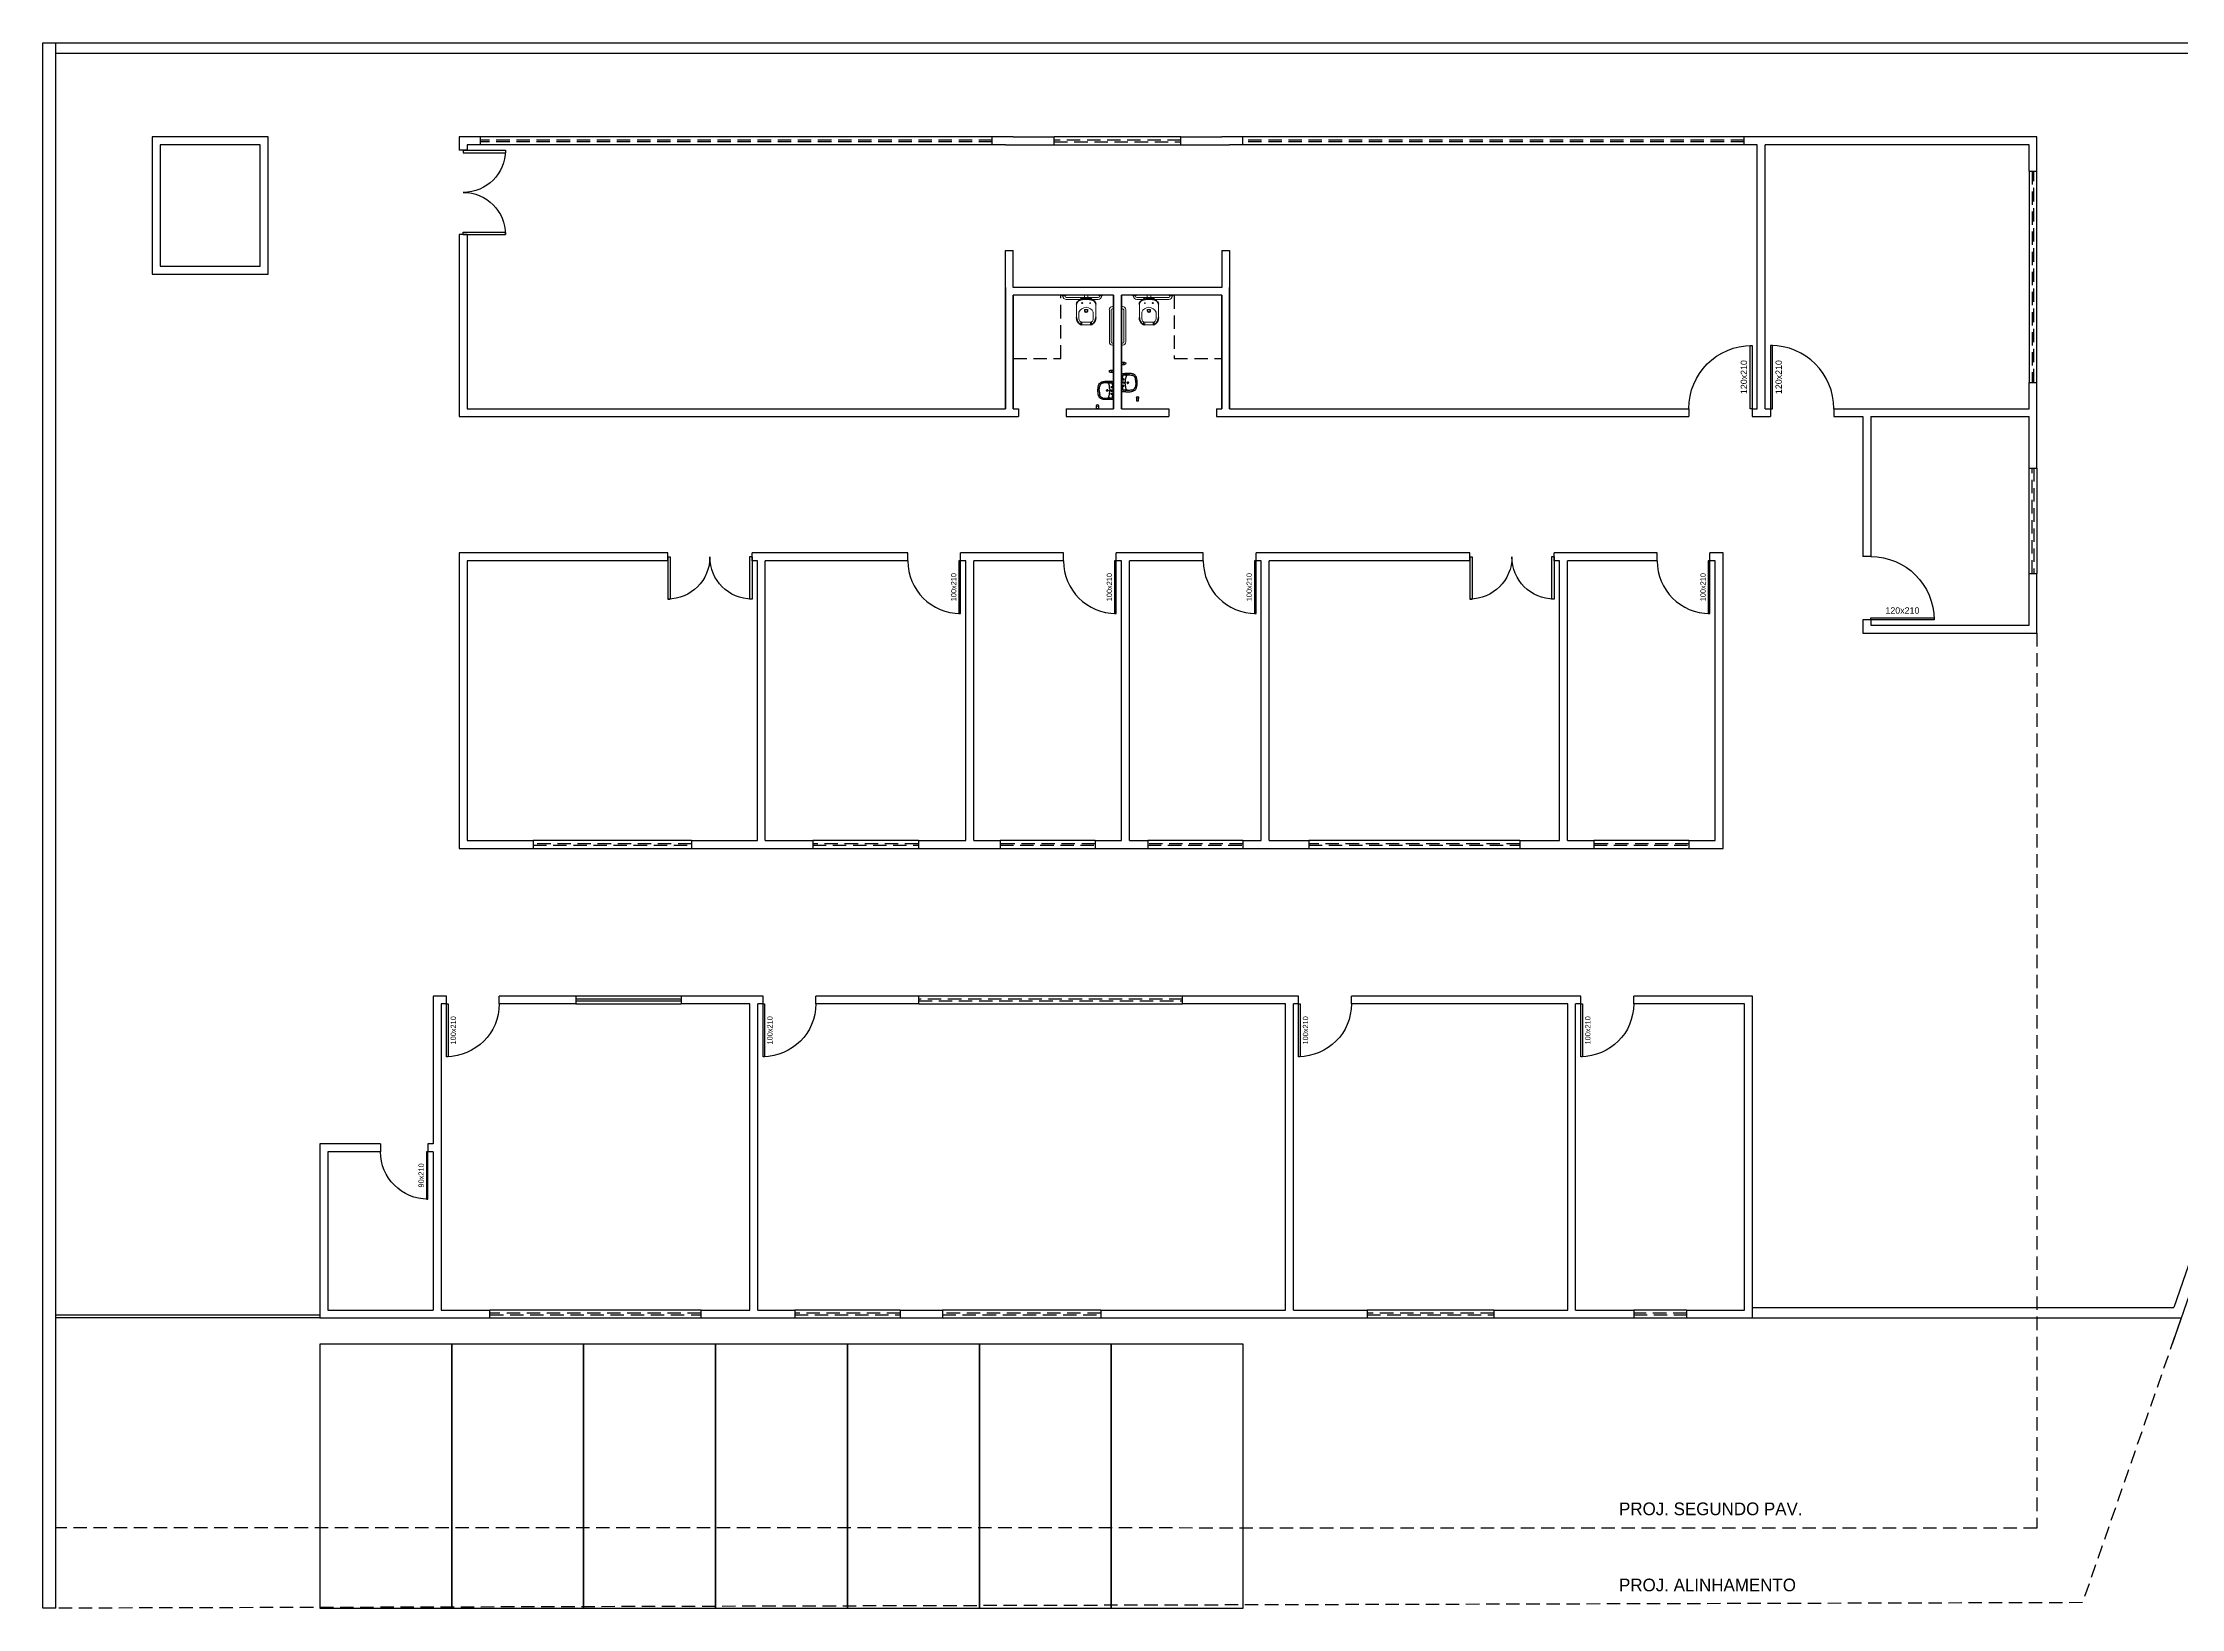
# Model space of a CAD drawing. Header units: centimetres. Extents: x 0 to 1084401, y -139216 to 99734.
# Drawn here: x 631492 to 635545, y 9725 to 12691 of the extents above; entities that cross this region are included whole.
import ezdxf
from ezdxf.enums import TextEntityAlignment as Align

# ---------------------------------------------------------------- set-up
doc = ezdxf.new("R2010")
doc.units = ezdxf.units.CM
doc.header["$LTSCALE"] = 4
doc.linetypes.add('DASHED2', pattern=[9.525, 6.35, -3.175])
for name, color, linetype in [('0.1', 1, 'Continuous'), ('0.2', 2, 'Continuous'), ('0.4', 4, 'Continuous'), ('0.6', 6, 'Continuous'), ('02-CONT', 2, 'Continuous'), ('08', 8, 'Continuous'), ('C-TEXTO-02', 2, 'Continuous'), ('PDF1_PH - Metal', 253, 'Continuous'), ('PROJEÇÕES', 1, 'DASHED2')]:
    doc.layers.add(name, color=color, linetype=linetype)
doc.layers.add('PDF1_PH - Alv Construir', color=6, linetype='Continuous', lineweight=40)
doc.styles.add('2mm 1-50', font='arial.ttf', dxfattribs={"height": 0.1})
doc.styles.add('Símbolos', font='ERASLGHT.TTF')

# ---------------------------------------------------------------- blocks, each defined once
blk = doc.blocks.new('1_00')
for p, q in [((-129.2, 59.1), (-129.2, 109.1)), ((-129.2, 109.1), (-126.2, 109.1)), ((-126.2, 59.1), (-126.2, 109.1)), ((-29.2, 109.1), (-32.2, 109.1)), ((-32.2, 59.1), (-32.2, 109.1)), ((-29.2, 59.1), (-29.2, 109.1)), ((-129.2, 59.1), (-126.2, 59.1)), ((-29.2, 59.1), (-32.2, 59.1))]:
    blk.add_line(p, q)
at = {"color": 1}
for centre, start, end in [((-129.2, 59.1), 0, 90), ((-29.2, 59.1), 90, 180)]:
    blk.add_arc(centre, 50, start, end, dxfattribs=at)
blk = doc.blocks.new('1_00e')
blk.add_lwpolyline([(-28.4, -52.3), (-25.4, -52.3), (-25.4, 47.7), (-28.4, 47.7)], close=True)
at = {"color": 1}
blk.add_arc((-28.4, -52.3), 100, 0, 90, dxfattribs=at)
blk = doc.blocks.new('Barra 3')
at = {"layer": 'PDF1_PH - Metal', "lineweight": 9}
for points in [[(19245.1, 25719.8), (19252, 25719.8), (19252, 25719), (19245.1, 25719)], [(19315, 25719.8), (19321.9, 25719.8), (19321.9, 25719), (19315, 25719)]]:
    blk.add_lwpolyline(points, close=True, dxfattribs=at)
for points in [[(19246.4, 25717.7), (19246.4, 25719)], [(19250.7, 25717.7), (19250.7, 25719)], [(19252.9, 25715.5), (19314.6, 25715.5)], [(19252.9, 25711.7), (19314.6, 25711.7)], [(19316.3, 25717.7), (19316.3, 25719)], [(19320.6, 25717.7), (19320.6, 25719)]]:
    blk.add_lwpolyline(points, dxfattribs=at)
for centre, radius, start, end in [((19253.4, 25718.8), 7.08, 188.6936, 267.1299), ((19253, 25717.8), 2.3, 183.7735, 266.2236), ((19314.4, 25717.9), 6.22, 270.0361, 357.9477), ((19314, 25717.8), 2.29, 284.5016, 358.1815)]:
    blk.add_arc(centre, radius, start, end, dxfattribs=at)
blk = doc.blocks.new('bacia sanit')
at = {"layer": 'PDF1_PH - Metal', "lineweight": 9}
for points in [[(16861.7, 24745.8), (16861.7, 24746.1), (16861.7, 24759.9), (16861.7, 24760.7)], [(16862.6, 24758.1), (16862.6, 24757.7), (16862.6, 24757.3), (16862.6, 24748.7), (16862.6, 24748.3), (16862.6, 24747.9)], [(16863, 24747.4), (16863, 24747.4), (16863.4, 24747.4), (16863.9, 24747.4), (16864.3, 24747.4), (16864.3, 24753), (16864.3, 24758.6), (16863.9, 24758.6), (16863.4, 24758.6), (16863, 24758.6)], [(16873.7, 24771.4), (16899, 24771.4)], [(16889.1, 24766.7), (16889.6, 24766.7), (16890, 24766.7), (16890.4, 24766.7), (16890.9, 24766.7), (16899.4, 24766.7), (16899.9, 24766.7), (16900.3, 24766.7), (16900.7, 24766.7), (16901.1, 24766.7), (16901.6, 24766.7)], [(16912.8, 24763.3), (16907.7, 24763.3)], [(16908.4, 24761.1), (16912.7, 24761.1), (16913.1, 24761.1)], [(16908.4, 24761.1), (16908.4, 24760.7), (16908.4, 24760.3), (16908.4, 24759.9), (16908.4, 24759.4), (16908.4, 24759), (16908.4, 24758.6), (16908.4, 24758.1), (16908.4, 24757.7), (16908.4, 24757.3), (16908.4, 24756.9), (16908.4, 24756.4)], [(16913.1, 24761.1), (16913.1, 24760.7), (16913.1, 24760.3), (16913.1, 24759.9), (16913.1, 24759.4), (16913.1, 24759), (16913.1, 24758.6), (16913.1, 24758.1), (16913.1, 24757.7), (16913.1, 24757.3), (16913.1, 24756.9), (16913.1, 24756.4), (16913.1, 24756), (16913.1, 24755.6), (16913.1, 24755.1), (16913.1, 24754.7), (16913.1, 24754.3), (16913.1, 24753.9), (16913.1, 24753.4), (16913.1, 24753), (16913.1, 24752.6), (16913.1, 24752.1), (16913.1, 24751.7), (16913.1, 24751.3), (16913.1, 24750.9), (16913.1, 24750.4), (16913.1, 24750), (16913.1, 24749.6), (16913.1, 24749.1), (16913.1, 24748.7), (16913.1, 24748.3), (16913.1, 24747.9), (16913.1, 24747.4), (16913.1, 24747), (16913.1, 24746.6), (16913.1, 24746.1), (16913.1, 24745.7), (16913.1, 24745.3), (16913.1, 24744.9)], [(16861.7, 24756.4), (16856.6, 24756.4)], [(16861.7, 24749.6), (16856.6, 24749.6)], [(16899, 24734.6), (16873.7, 24734.6)], [(16884.4, 24750.4), (16884, 24750.4), (16883.6, 24750.4), (16883.6, 24750.9), (16883.6, 24751.3), (16883.6, 24751.7), (16883.6, 24752.1), (16883.6, 24752.6), (16883.6, 24753), (16883.6, 24753.4), (16883.6, 24753.9), (16883.6, 24754.3), (16883.6, 24754.7), (16883.6, 24755.1), (16883.6, 24755.6), (16884, 24755.6), (16884, 24755.6)], [(16901.6, 24739.3), (16901.1, 24739.3), (16900.7, 24739.3), (16900.3, 24739.3), (16899.4, 24739.3), (16890.9, 24739.3), (16890.4, 24739.3), (16890, 24739.3), (16889.6, 24739.3), (16889.1, 24739.3)], [(16912.8, 24742.7), (16907.6, 24742.7)], [(16908.4, 24756.4), (16908.4, 24756), (16908.4, 24755.6), (16908.4, 24755.1), (16908.4, 24754.7), (16908.4, 24754.3), (16908.4, 24753.9), (16908.4, 24753.4), (16908.4, 24753), (16908.4, 24752.6), (16908.4, 24752.1), (16908.4, 24751.7), (16908.4, 24751.3), (16908.4, 24750.9), (16908.4, 24750)], [(16908.4, 24750), (16908.4, 24749.6), (16908.4, 24749.1), (16908.4, 24748.7), (16908.4, 24748.3), (16908.4, 24747.9), (16908.4, 24747.4), (16908.4, 24747), (16908.4, 24746.6), (16908.4, 24746.1), (16908.4, 24745.7), (16908.4, 24745.3), (16908.4, 24744.9)], [(16908.4, 24744.9), (16912.7, 24744.9), (16913.1, 24744.9)], [(16908.4, 24744.9), (16912.7, 24744.9), (16913.1, 24744.9)]]:
    blk.add_lwpolyline(points, dxfattribs=at)
at = {"layer": 'PDF1_PH - Metal', "lineweight": 211}
for points in [[(16913.1, 24761.1, 0.086524), (16912.6, 24763.9, 0.264906), (16899, 24771.4)], [(16913.1, 24744.9, -0.086524), (16912.6, 24742.1, -0.264906), (16899, 24734.6)]]:
    blk.add_lwpolyline(points, format="xyb", dxfattribs=at)
blk.add_lwpolyline([(16889.1, 24753), (16889.1, 24753), (16889.1, 24753)], dxfattribs=at)
at = {"layer": 'PDF1_PH - Metal', "lineweight": 9}
blk.add_circle((16871.4, 24760.9), 0.643, dxfattribs=at)
at = {"layer": 'PDF1_PH - Metal', "lineweight": 211}
blk.add_circle((16871.4, 24745.5), 0.643, dxfattribs=at)
for centre, radius, start, end in [((16864.8, 24759.9), 3.2, 88.1661, 164.6032), ((16890.8, 24757.2), 26.5, 161.0139, 177.0973), ((16874, 24762.5), 8.95, 90.3217, 157.8056), ((16864.8, 24746), 3.06, 177.2926, 274.2593), ((16892.2, 24749.6), 28, 184.427, 198.8013), ((16875.2, 24744.9), 10.5, 204.627, 261.8049), ((16885.4, 26015.1), 1259.5, 269.9347, 270.0653), ((16885.4, 23700.8), 1049.6, 89.9217, 90.0783), ((16886.5, 24753), 2.59, 275.8679, 84.1321)]:
    blk.add_arc(centre, radius, start, end, dxfattribs=at)
at = {"layer": 'PDF1_PH - Metal', "lineweight": 9}
for centre, radius, start, end in [((16863, 24758.1), 0.429, 90, 180), ((16894.4, 24753), 14.7, 110.9822, 249.0178), ((16901.6, 24759.8), 6.91, 11.172, 90.6439), ((16863, 24747.9), 0.429, 180, 270), ((16901.6, 24746.2), 6.91, 269.3561, 348.828)]:
    blk.add_arc(centre, radius, start, end, dxfattribs=at)
blk = doc.blocks.new('L.51_P')
at = {"layer": '08'}
for p, q in [((-250, 0), (-249, 0)), ((-249, 0), (249, 0)), ((250, 0), (249, 0)), ((-269, -260), (-269, -260)), ((-262, -36), (-262, -36)), ((-259, -9), (-259, -9)), ((-226, -95), (-224, -63)), ((-226, -95), (-225, -95)), ((-225, -95), (-224, -63)), ((-216, -329), (-216, -329)), ((-189, -140), (-140, -129)), ((-161, -28), (-161, -28)), ((0, -12), (0, -12)), ((189, -140), (140, -129)), ((161, -28), (161, -28)), ((216, -329), (216, -329)), ((226, -95), (224, -63)), ((225, -95), (224, -63)), ((226, -95), (225, -95)), ((259, -9), (259, -9)), ((262, -36), (262, -36)), ((269, -260), (269, -260))]:
    blk.add_line(p, q, dxfattribs=at)
at = {"layer": '08', "ltscale": 27.502596}
for centre in [(-100, -59), (100, -59)]:
    blk.add_circle(centre, 19, dxfattribs=at)
at = {"layer": '08'}
for centre, radius, start, end in [((10, -800), 688, 94.61605, 102.65503), ((0, -61), 19, 90, 270), ((0, -61), 19, 270, 90), ((-10, -800), 688, 77.34497, 85.38395)]:
    blk.add_arc(centre, radius, start, end, dxfattribs=at)
for centre, major_axis, ratio, start_param, end_param in [((-178, -187), (-49.3, 11.1), 0.999971, 0.133525, 0.210872), ((-238, -179), (-7.5, 6.62), 0.993745, 3.733046, 3.862859), ((-237, -179), (8.41, 5.42), 0.98852, 5.563301, 5.699979), ((0, -187), (-22.7, 2), 0.992499, 0.072609, 0.200275), ((0, -187), (-22.5, 0.5), 0.991671, 5.253548, 5.29957), ((0, -187), (-22.5, 0.9), 0.992169, 5.255337, 5.27196), ((0, -187), (22.5, 0.5), 0.991671, 0.983616, 1.029637), ((0, -187), (22.5, 0.9), 0.992169, 1.011226, 1.027848), ((0, -187), (22.7, 2), 0.992499, 6.08291, 6.210576), ((178, -187), (49.3, 11.1), 0.999971, 6.072313, 6.14966)]:
    blk.add_ellipse(centre, major_axis=major_axis, ratio=ratio, start_param=start_param, end_param=end_param, dxfattribs=at)
for points, degree, knots in [([(-259, -9), (-259, -8), (-259, -7), (-258, -5), (-258, -4), (-256, -3), (-255, -2), (-254, -1), (-253, 0), (-251, 0), (-250, 0), (-250, 0)], 3, [0, 0, 0, 0, 0.279228, 0.279228, 0.609743, 0.609743, 0.933753, 0.933753, 1.252428, 1.252428, 1.448625, 1.448625, 1.448625, 1.448625]), ([(250, 0), (251, 0), (252, 0), (254, -1), (255, -1), (256, -3), (257, -3), (258, -5), (259, -6), (259, -8), (259, -8), (259, -9)], 3, [0, 0, 0, 0, 0.317814, 0.317814, 0.630623, 0.630623, 0.946539, 0.946539, 1.267049, 1.267049, 1.448529, 1.448529, 1.448529, 1.448529]), ([(-262, -36), (-262, -36), (-262, -37), (-262, -37), (-263, -40), (-263, -43), (-263, -45), (-263, -47), (-263, -48), (-263, -50), (-264, -53), (-264, -56), (-264, -59), (-265, -70), (-265, -80), (-266, -91), (-266, -102), (-267, -112), (-267, -123), (-267, -125), (-267, -128), (-268, -131), (-268, -133), (-268, -136), (-268, -138), (-268, -152), (-269, -166), (-269, -179), (-269, -183), (-269, -188), (-269, -192), (-270, -196), (-270, -200), (-270, -204), (-270, -221), (-270, -239), (-269, -257), (-269, -258), (-269, -259), (-269, -260)], 3, [171.986581, 171.986581, 171.986581, 171.986581, 172.747492, 172.747492, 172.747492, 184.841953, 184.841953, 184.841953, 191.474069, 191.474069, 191.474069, 204.41633, 204.41633, 204.41633, 249.640497, 249.640497, 249.640497, 294.864664, 294.864664, 294.864664, 305.912278, 305.912278, 305.912278, 316.959891, 316.959891, 316.959891, 374.321134, 374.321134, 374.321134, 391.68978, 391.68978, 391.68978, 408.14059, 408.14059, 408.14059, 482.929639, 482.929639, 482.929639, 486.839965, 486.839965, 486.839965, 486.839965]), ([(-269, -260), (-270, -239), (-270, -219), (-269, -173), (-268, -148), (-267, -104), (-266, -85), (-264, -60), (-264, -54), (-263, -46), (-263, -45), (-263, -42), (-263, -40), (-263, -38), (-262, -38), (-262, -37), (-262, -37), (-262, -36), (-262, -36), (-262, -36), (-262, -36), (-262, -36)], 3, [0, 0, 0, 0, 6.207574, 6.207574, 13.657131, 13.657131, 19.458927, 19.458927, 21.24929, 21.24929, 21.72619, 21.72619, 22.164181, 22.164181, 22.393053, 22.393053, 22.550017, 22.550017, 22.706555, 22.706555, 22.800287, 22.800287, 22.800287, 22.800287]), ([(-62, -461), (-92, -458), (-123, -454), (-171, -438), (-189, -430), (-214, -410), (-222, -401), (-236, -382), (-242, -373), (-251, -352), (-255, -341), (-260, -323), (-261, -316), (-263, -309)], 3, [0, 0, 0, 0, 9.188374, 9.188374, 15.03441, 15.03441, 18.713973, 18.713973, 21.993411, 21.993411, 25.540766, 25.540766, 27.624534, 27.624534, 27.624534, 27.624534]), ([(-228, -173), (-228, -172), (-228, -172), (-228, -172), (-228, -171), (-228, -170), (-228, -169), (-228, -167), (-228, -164), (-228, -163), (-228, -160), (-228, -158), (-228, -157), (-228, -154), (-228, -151), (-228, -150), (-228, -148), (-228, -146), (-228, -146), (-228, -143), (-228, -141), (-228, -139), (-228, -135), (-228, -131), (-228, -129), (-227, -125), (-227, -121), (-227, -119), (-227, -113), (-226, -108), (-226, -105), (-226, -101), (-226, -97), (-226, -97), (-226, -96), (-226, -96), (-226, -95), (-226, -95), (-226, -95)], 5, [546.249188, 546.249188, 546.249188, 546.249188, 546.249188, 546.249188, 546.773913, 546.773913, 546.773913, 554.287654, 554.287654, 554.287654, 563.875311, 563.875311, 563.875311, 572.16967, 572.16967, 572.16967, 583.42676, 583.42676, 583.42676, 585.726164, 585.726164, 585.726164, 600.370766, 600.370766, 600.370766, 613.069318, 613.069318, 613.069318, 629.14404, 629.14404, 629.14404, 652.058764, 652.058764, 652.058764, 654.921465, 654.921465, 654.921465, 656.548424, 656.548424, 656.548424, 656.548424, 656.548424, 656.548424]), ([(-225, -95), (-226, -99), (-226, -103), (-226, -107), (-226, -111), (-227, -115), (-227, -119), (-227, -123), (-228, -127), (-228, -131), (-228, -134), (-228, -136), (-228, -139), (-228, -141), (-228, -142), (-228, -144)], 3, [161.339345, 161.339345, 161.339345, 161.339345, 177.77484, 177.77484, 177.77484, 195.119077, 195.119077, 195.119077, 212.353229, 212.353229, 212.353229, 223.772837, 223.772837, 223.772837, 230.426393, 230.426393, 230.426393, 230.426393]), ([(-228, -144), (-228, -145), (-228, -145), (-228, -146), (-228, -146), (-228, -146), (-228, -146), (-228, -148), (-228, -150), (-228, -152), (-228, -153), (-228, -154), (-228, -155), (-228, -157), (-228, -158), (-228, -160), (-228, -160), (-228, -160), (-228, -160)], 3, [0, 0, 0, 0, 2.396491, 2.396491, 2.396491, 3.195399, 3.195399, 3.195399, 10.963495, 10.963495, 10.963495, 15.609873, 15.609873, 15.609873, 22.232893, 22.232893, 22.232893, 22.470867, 22.470867, 22.470867, 22.470867]), ([(-228, -173), (-228, -172), (-228, -172), (-228, -172), (-228, -170), (-228, -167), (-228, -165), (-228, -162), (-228, -160)], 5, [-26.00391, -26.00391, -26.00391, -26.00391, -26.00391, -26.00391, -25.733695, -25.733695, -25.733695, -13.019576, -13.019576, -13.019576, -13.019576, -13.019576, -13.019576]), ([(-228, -181), (-228, -181), (-228, -180), (-228, -180), (-228, -178), (-228, -177), (-228, -176), (-228, -175), (-228, -175), (-228, -174), (-228, -174), (-228, -173), (-228, -173), (-228, -173), (-228, -173), (-228, -173), (-228, -173), (-228, -173)], 5, [532.079054, 532.079054, 532.079054, 532.079054, 532.079054, 532.079054, 536.567488, 536.567488, 536.567488, 541.060364, 541.060364, 541.060364, 543.310398, 543.310398, 543.310398, 544.435445, 544.435445, 544.435445, 544.830456, 544.830456, 544.830456, 544.830456, 544.830456, 544.830456]), ([(-227, -179), (-227, -179), (-227, -179), (-227, -179), (-227, -179), (-227, -179), (-228, -179), (-228, -179), (-228, -179), (-228, -179), (-228, -179), (-228, -179), (-228, -179), (-228, -179), (-228, -179), (-228, -179), (-228, -179), (-228, -179), (-228, -179), (-228, -179), (-228, -179), (-228, -179), (-228, -179), (-228, -179), (-228, -179), (-228, -179), (-228, -179), (-228, -179), (-228, -179), (-228, -179), (-228, -179), (-228, -179), (-228, -179), (-228, -179), (-228, -179), (-228, -179), (-228, -179), (-228, -179), (-228, -179), (-228, -179), (-228, -179), (-228, -179), (-228, -179), (-228, -179), (-228, -179), (-228, -179)], 3, [86.606266, 86.606266, 86.606266, 86.606266, 87.728641, 87.728641, 87.728641, 90.455187, 90.455187, 90.455187, 92.379628, 92.379628, 92.379628, 93.341849, 93.341849, 93.341849, 93.82296, 93.82296, 93.82296, 94.063516, 94.063516, 94.063516, 94.304072, 94.304072, 94.304072, 94.448856, 94.448856, 94.448856, 94.726754, 94.726754, 94.726754, 94.86595, 94.86595, 94.86595, 95.005146, 95.005146, 95.005146, 95.521507, 95.521507, 95.521507, 95.779688, 95.779688, 95.779688, 95.976047, 95.976047, 95.976047, 96.037867, 96.037867, 96.037867, 96.037867]), ([(-228, -179), (-228, -179), (-228, -179), (-228, -180), (-228, -180), (-228, -180), (-228, -180), (-228, -180), (-228, -180), (-228, -181), (-228, -181), (-228, -181), (-228, -181), (-228, -181), (-228, -181), (-228, -181)], 3, [95.867328, 95.867328, 95.867328, 95.867328, 97.58866, 97.58866, 97.58866, 102.978619, 102.978619, 102.978619, 105.844941, 105.844941, 105.844941, 108.501415, 108.501415, 108.501415, 109.427734, 109.427734, 109.427734, 109.427734]), ([(-228, -182), (-228, -182), (-228, -182), (-228, -182), (-228, -182), (-228, -182), (-228, -181)], 3, [11.170476, 11.170476, 11.170476, 11.170476, 15.411887, 15.411887, 15.411887, 21.204547, 21.204547, 21.204547, 21.204547]), ([(-227, -181), (-228, -181), (-228, -181), (-228, -181), (-228, -181), (-228, -181), (-228, -181), (-228, -181), (-228, -181), (-228, -181), (-228, -181), (-228, -181), (-228, -181), (-228, -181), (-228, -181), (-228, -181), (-228, -181), (-228, -181), (-228, -181), (-228, -181), (-228, -181), (-228, -181), (-228, -181), (-228, -181), (-228, -181), (-228, -181), (-228, -181), (-228, -181)], 3, [86.606266, 86.606266, 86.606266, 86.606266, 91.112306, 91.112306, 91.112306, 94.304072, 94.304072, 94.304072, 94.448856, 94.448856, 94.448856, 94.726754, 94.726754, 94.726754, 95.005146, 95.005146, 95.005146, 95.521507, 95.521507, 95.521507, 95.779688, 95.779688, 95.779688, 95.976047, 95.976047, 95.976047, 96.03782, 96.03782, 96.03782, 96.03782]), ([(-228, -181), (-228, -181), (-228, -181), (-228, -181), (-228, -181), (-228, -181), (-228, -181), (-228, -181), (-228, -181), (-228, -181), (-228, -181), (-228, -181), (-228, -181), (-228, -181), (-228, -181), (-228, -181), (-228, -181), (-228, -181), (-228, -181), (-228, -181), (-228, -182), (-228, -182), (-228, -182), (-228, -182), (-228, -182)], 3, [0.000033, 0.000033, 0.000033, 0.000033, 1.898401, 1.898401, 1.898401, 2.370761, 2.370761, 2.370761, 3.823236, 3.823236, 3.823236, 5.758149, 5.758149, 5.758149, 9.592202, 9.592202, 9.592202, 9.856292, 9.856292, 9.856292, 15.276244, 15.276244, 15.276244, 18.99372, 18.99372, 18.99372, 18.99372]), ([(-189, -140), (-196, -141), (-203, -144), (-208, -149), (-211, -151), (-213, -153), (-216, -156), (-216, -156), (-216, -156), (-216, -156), (-221, -163), (-225, -170), (-227, -178), (-227, -179), (-227, -179), (-227, -180)], 3, [18.593861, 18.593861, 18.593861, 18.593861, 48.620819, 48.620819, 48.620819, 61.987959, 61.987959, 61.987959, 63.593601, 63.593601, 63.593601, 96.318173, 96.318173, 96.318173, 99.127558, 99.127558, 99.127558, 99.127558]), ([(-227, -179), (-227, -180), (-227, -180), (-227, -180), (-227, -180), (-227, -180), (-227, -180), (-227, -180), (-227, -180), (-227, -180), (-227, -180), (-227, -180), (-227, -180), (-227, -180), (-227, -180), (-227, -180), (-227, -180), (-227, -180), (-227, -180), (-227, -180), (-227, -180), (-227, -180), (-227, -180), (-227, -180), (-227, -180)], 3, [0, 0, 0, 0, 0.1444645, 0.1444645, 0.1444645, 0.1538416, 0.1538416, 0.1538416, 0.2328101, 0.2328101, 0.2328101, 0.2720552, 0.2720552, 0.2720552, 0.294529, 0.294529, 0.294529, 0.3195248, 0.3195248, 0.3195248, 0.3450333, 0.3450333, 0.3450333, 0.3642456, 0.3642456, 0.3642456, 0.3642456]), ([(-227, -181), (-227, -181), (-227, -181), (-227, -181), (-227, -181), (-227, -181), (-227, -181), (-227, -181), (-227, -180), (-227, -180), (-227, -180), (-227, -180), (-227, -180), (-227, -180), (-227, -180), (-227, -180), (-227, -180), (-227, -180), (-227, -180)], 3, [0, 0, 0, 0, 3.948132, 3.948132, 3.948132, 6.907098, 6.907098, 6.907098, 9.485674, 9.485674, 9.485674, 10.686492, 10.686492, 10.686492, 11.887309, 11.887309, 11.887309, 12.708565, 12.708565, 12.708565, 12.708565]), ([(-224, -63), (-224, -58), (-222, -53), (-219, -48), (-217, -45), (-214, -42), (-210, -40), (-208, -38), (-204, -37), (-201, -36)], 3, [10.913289, 10.913289, 10.913289, 10.913289, 33.960328, 33.960328, 33.960328, 50.289489, 50.289489, 50.289489, 65.056953, 65.056953, 65.056953, 65.056953]), ([(-201, -36), (-205, -37), (-210, -39), (-214, -42), (-219, -47), (-222, -55), (-223, -57), (-224, -60), (-224, -63)], 5, [7.912422, 7.912422, 7.912422, 7.912422, 7.912422, 7.912422, 31.991346, 31.991346, 31.991346, 47.45316, 47.45316, 47.45316, 47.45316, 47.45316, 47.45316]), ([(-216, -329), (-215, -331), (-215, -332), (-214, -334), (-213, -338), (-211, -343), (-209, -347), (-206, -353), (-202, -359), (-198, -365), (-195, -370), (-191, -375), (-186, -379), (-180, -385), (-173, -390), (-165, -395), (-159, -398), (-153, -401), (-146, -404), (-141, -406), (-136, -407), (-130, -409)], 3, [544.291877, 544.291877, 544.291877, 544.291877, 550.872534, 550.872534, 550.872534, 571.780058, 571.780058, 571.780058, 601.038921, 601.038921, 601.038921, 628.392297, 628.392297, 628.392297, 666.157842, 666.157842, 666.157842, 694.913085, 694.913085, 694.913085, 718.447591, 718.447591, 718.447591, 718.447591]), ([(0, -12), (-60, -12), (-120, -19), (-180, -31), (-187, -33), (-194, -34), (-201, -36)], 3, [460.253252, 460.253252, 460.253252, 460.253252, 715.762091, 715.762091, 715.762091, 745.806363, 745.806363, 745.806363, 745.806363]), ([(-201, -36), (-177, -30), (-152, -25), (-128, -21), (-94, -17), (-61, -14), (-52, -14), (-43, -13), (-34, -13)], 5, [234.918202, 234.918202, 234.918202, 234.918202, 234.918202, 234.918202, 410.549748, 410.549748, 410.549748, 473.914825, 473.914825, 473.914825, 473.914825, 473.914825, 473.914825]), ([(-63, -420), (-71, -420), (-79, -419), (-87, -418), (-95, -416), (-103, -415), (-110, -414), (-117, -412), (-124, -411), (-130, -409)], 3, [54.852513, 54.852513, 54.852513, 54.852513, 88.476523, 88.476523, 88.476523, 122.168155, 122.168155, 122.168155, 151.102791, 151.102791, 151.102791, 151.102791]), ([(-50, -422), (-53, -421), (-55, -421), (-58, -421), (-61, -421), (-63, -420), (-63, -420), (-63, -420), (-63, -420)], 5, [11.184117, 11.184117, 11.184117, 11.184117, 11.184117, 11.184117, 30.072391, 30.072391, 30.072391, 30.457117, 30.457117, 30.457117, 30.457117, 30.457117, 30.457117]), ([(0, -424), (-15, -424), (-31, -423), (-46, -422), (-47, -422), (-49, -422), (-50, -422)], 3, [0, 0, 0, 0, 65.317681, 65.317681, 65.317681, 70.958525, 70.958525, 70.958525, 70.958525]), ([(-45, -114), (-41, -114), (-37, -114), (-32, -113), (-28, -113), (-24, -113), (-20, -113), (-13, -112), (-7, -112), (0, -112)], 3, [388.454766, 388.454766, 388.454766, 388.454766, 406.384907, 406.384907, 406.384907, 424.400948, 424.400948, 424.400948, 452.696543, 452.696543, 452.696543, 452.696543]), ([(-34, -13), (-30, -13), (-26, -13), (-22, -13), (-15, -12), (-8, -12), (-2, -12), (-1, -12), (-1, -12), (0, -12)], 3, [59.347784, 59.347784, 59.347784, 59.347784, 76.617445, 76.617445, 76.617445, 106.129652, 106.129652, 106.129652, 108.418766, 108.418766, 108.418766, 108.418766]), ([(-12, -168), (-12, -168), (-12, -168), (-12, -168), (-12, -168), (-12, -168), (-12, -168), (-15, -170), (-18, -173), (-20, -175), (-21, -179), (-22, -183), (-22, -184), (-22, -185), (-22, -186), (-22, -186), (-22, -186), (-22, -186), (-22, -186), (-22, -186), (-22, -187)], 5, [23.677366, 23.677366, 23.677366, 23.677366, 23.677366, 23.677366, 23.697783, 23.697783, 23.697783, 25.117395, 25.117395, 25.117395, 50.594375, 50.594375, 50.594375, 58.007217, 58.007217, 58.007217, 58.536706, 58.536706, 58.536706, 59.055614, 59.055614, 59.055614, 59.055614, 59.055614, 59.055614]), ([(-22, -189), (-22, -190), (-22, -190), (-22, -190), (-22, -194), (-20, -199), (-17, -202), (-16, -203), (-15, -203), (-15, -204), (-13, -206), (-10, -207), (-8, -208), (-5, -209), (-3, -209), (0, -209)], 3, [27.245857, 27.245857, 27.245857, 27.245857, 27.597992, 27.597992, 27.597992, 49.768775, 49.768775, 49.768775, 54.290067, 54.290067, 54.290067, 66.913295, 66.913295, 66.913295, 79.527914, 79.527914, 79.527914, 79.527914]), ([(34, -13), (30, -13), (26, -13), (22, -13), (15, -12), (8, -12), (2, -12), (1, -12), (1, -12), (0, -12)], 3, [59.347784, 59.347784, 59.347784, 59.347784, 76.617445, 76.617445, 76.617445, 106.129652, 106.129652, 106.129652, 108.418717, 108.418717, 108.418717, 108.418717]), ([(0, -12), (60, -12), (120, -19), (180, -31), (187, -33), (194, -34), (201, -36)], 3, [460.253227, 460.253227, 460.253227, 460.253227, 715.76204, 715.76204, 715.76204, 745.806363, 745.806363, 745.806363, 745.806363]), ([(45, -114), (41, -114), (37, -114), (32, -113), (28, -113), (24, -113), (20, -113), (13, -112), (7, -112), (0, -112)], 3, [388.454766, 388.454766, 388.454766, 388.454766, 406.384907, 406.384907, 406.384907, 424.400948, 424.400948, 424.400948, 452.696543, 452.696543, 452.696543, 452.696543]), ([(22, -189), (22, -190), (22, -190), (22, -190), (22, -194), (20, -199), (17, -202), (16, -203), (15, -203), (15, -204), (13, -206), (10, -207), (8, -208), (5, -209), (3, -209), (0, -209)], 3, [27.245857, 27.245857, 27.245857, 27.245857, 27.597992, 27.597992, 27.597992, 49.768775, 49.768775, 49.768775, 54.290067, 54.290067, 54.290067, 66.913295, 66.913295, 66.913295, 79.528565, 79.528565, 79.528565, 79.528565]), ([(0, -424), (15, -424), (31, -423), (46, -422), (47, -422), (49, -422), (50, -422)], 3, [0, 0, 0, 0, 65.317681, 65.317681, 65.317681, 70.958525, 70.958525, 70.958525, 70.958525]), ([(12, -168), (12, -168), (12, -168), (12, -168), (12, -168), (12, -168), (12, -168), (15, -170), (18, -173), (20, -175), (21, -179), (22, -183), (22, -184), (22, -185), (22, -186), (22, -186), (22, -186), (22, -186), (22, -186), (22, -186), (22, -187)], 5, [23.677366, 23.677366, 23.677366, 23.677366, 23.677366, 23.677366, 23.697783, 23.697783, 23.697783, 25.117395, 25.117395, 25.117395, 50.594375, 50.594375, 50.594375, 58.007217, 58.007217, 58.007217, 58.536706, 58.536706, 58.536706, 59.055614, 59.055614, 59.055614, 59.055614, 59.055614, 59.055614]), ([(201, -36), (177, -30), (152, -25), (128, -21), (94, -17), (61, -14), (52, -14), (43, -13), (34, -13)], 5, [234.918202, 234.918202, 234.918202, 234.918202, 234.918202, 234.918202, 410.549748, 410.549748, 410.549748, 473.914825, 473.914825, 473.914825, 473.914825, 473.914825, 473.914825]), ([(50, -422), (53, -421), (55, -421), (58, -421), (61, -421), (63, -420), (63, -420), (63, -420), (63, -420)], 5, [11.184117, 11.184117, 11.184117, 11.184117, 11.184117, 11.184117, 30.072391, 30.072391, 30.072391, 30.457117, 30.457117, 30.457117, 30.457117, 30.457117, 30.457117]), ([(263, -309), (259, -326), (255, -343), (242, -373), (234, -386), (217, -407), (208, -415), (190, -428), (180, -433), (159, -442), (148, -446), (123, -453), (109, -455), (84, -459), (73, -460), (62, -461)], 3, [0, 0, 0, 0, 5.216879, 5.216879, 9.702198, 9.702198, 13.238129, 13.238129, 16.51865, 16.51865, 20.081508, 20.081508, 24.355161, 24.355161, 27.647025, 27.647025, 27.647025, 27.647025]), ([(63, -420), (71, -420), (79, -419), (87, -418), (95, -416), (103, -415), (110, -414), (117, -412), (124, -411), (130, -409)], 3, [54.852513, 54.852513, 54.852513, 54.852513, 88.476523, 88.476523, 88.476523, 122.168155, 122.168155, 122.168155, 151.102791, 151.102791, 151.102791, 151.102791]), ([(216, -329), (215, -331), (215, -332), (214, -334), (213, -338), (211, -343), (209, -347), (206, -353), (202, -359), (198, -365), (195, -370), (191, -375), (186, -379), (180, -385), (173, -390), (165, -395), (159, -398), (153, -401), (146, -404), (141, -406), (136, -407), (130, -409)], 3, [544.291877, 544.291877, 544.291877, 544.291877, 550.872534, 550.872534, 550.872534, 571.780058, 571.780058, 571.780058, 601.038921, 601.038921, 601.038921, 628.392297, 628.392297, 628.392297, 666.157842, 666.157842, 666.157842, 694.913085, 694.913085, 694.913085, 718.447591, 718.447591, 718.447591, 718.447591]), ([(189, -140), (196, -141), (203, -144), (208, -149), (211, -151), (213, -153), (216, -156), (216, -156), (216, -156), (216, -156), (221, -163), (225, -170), (227, -178), (227, -179), (227, -179), (227, -180)], 3, [18.593861, 18.593861, 18.593861, 18.593861, 48.620819, 48.620819, 48.620819, 61.987959, 61.987959, 61.987959, 63.593601, 63.593601, 63.593601, 96.318173, 96.318173, 96.318173, 99.127558, 99.127558, 99.127558, 99.127558]), ([(224, -63), (224, -58), (222, -53), (219, -48), (217, -45), (214, -42), (210, -40), (208, -38), (204, -37), (201, -36)], 3, [10.913289, 10.913289, 10.913289, 10.913289, 33.960328, 33.960328, 33.960328, 50.289489, 50.289489, 50.289489, 65.056953, 65.056953, 65.056953, 65.056953]), ([(201, -36), (206, -37), (211, -40), (215, -44), (217, -46), (218, -47), (219, -49), (222, -53), (224, -58), (224, -63)], 3, [7.912424, 7.912424, 7.912424, 7.912424, 25.178369, 25.178369, 25.178369, 31.991348, 31.991348, 31.991348, 47.45316, 47.45316, 47.45316, 47.45316]), ([(225, -95), (226, -99), (226, -103), (226, -107), (226, -111), (227, -115), (227, -119), (227, -123), (228, -127), (228, -131), (228, -134), (228, -136), (228, -139), (228, -141), (228, -142), (228, -144)], 3, [161.339345, 161.339345, 161.339345, 161.339345, 177.77484, 177.77484, 177.77484, 195.119077, 195.119077, 195.119077, 212.353229, 212.353229, 212.353229, 223.772837, 223.772837, 223.772837, 230.426393, 230.426393, 230.426393, 230.426393]), ([(225, -291), (227, -274), (229, -256), (229, -223), (229, -207), (229, -191)], 3, [0.000002, 0.000002, 0.000002, 0.000002, 5.212146, 5.212146, 10.015536, 10.015536, 10.015536, 10.015536]), ([(228, -173), (228, -172), (228, -172), (228, -172), (228, -171), (228, -170), (228, -169), (228, -167), (228, -164), (228, -163), (228, -160), (228, -158), (228, -157), (228, -154), (228, -151), (228, -150), (228, -148), (228, -146), (228, -146), (228, -143), (228, -141), (228, -139), (228, -135), (228, -131), (228, -129), (227, -125), (227, -121), (227, -119), (227, -113), (226, -108), (226, -105), (226, -101), (226, -97), (226, -97), (226, -96), (226, -96), (226, -95), (226, -95), (226, -95)], 5, [546.249188, 546.249188, 546.249188, 546.249188, 546.249188, 546.249188, 546.773913, 546.773913, 546.773913, 554.287654, 554.287654, 554.287654, 563.875311, 563.875311, 563.875311, 572.16967, 572.16967, 572.16967, 583.42676, 583.42676, 583.42676, 585.726164, 585.726164, 585.726164, 600.370766, 600.370766, 600.370766, 613.069318, 613.069318, 613.069318, 629.14404, 629.14404, 629.14404, 652.058764, 652.058764, 652.058764, 654.921465, 654.921465, 654.921465, 656.548424, 656.548424, 656.548424, 656.548424, 656.548424, 656.548424]), ([(227, -181), (227, -181), (227, -181), (227, -181), (227, -181), (227, -181), (227, -181), (227, -181), (227, -180), (227, -180), (227, -180), (227, -180), (227, -180), (227, -180), (227, -180), (227, -180), (227, -180), (227, -180), (227, -180)], 3, [0, 0, 0, 0, 3.948132, 3.948132, 3.948132, 6.907098, 6.907098, 6.907098, 9.485674, 9.485674, 9.485674, 10.686492, 10.686492, 10.686492, 11.887309, 11.887309, 11.887309, 12.708565, 12.708565, 12.708565, 12.708565]), ([(227, -181), (228, -181), (228, -181), (228, -181), (228, -181), (228, -181), (228, -181), (228, -181), (228, -181), (228, -181), (228, -181), (228, -181), (228, -181), (228, -181), (228, -181), (228, -181), (228, -181), (228, -181), (228, -181), (228, -181), (228, -181), (228, -181), (228, -181), (228, -181), (228, -181), (228, -181), (228, -181), (228, -181)], 3, [86.606266, 86.606266, 86.606266, 86.606266, 91.112306, 91.112306, 91.112306, 94.304072, 94.304072, 94.304072, 94.448856, 94.448856, 94.448856, 94.726754, 94.726754, 94.726754, 95.005146, 95.005146, 95.005146, 95.521507, 95.521507, 95.521507, 95.779688, 95.779688, 95.779688, 95.976047, 95.976047, 95.976047, 96.03782, 96.03782, 96.03782, 96.03782]), ([(228, -144), (228, -145), (228, -145), (228, -146), (228, -146), (228, -146), (228, -146), (228, -148), (228, -150), (228, -152), (228, -153), (228, -154), (228, -155), (228, -157), (228, -158), (228, -160), (228, -160), (228, -160), (228, -160)], 3, [0, 0, 0, 0, 2.396491, 2.396491, 2.396491, 3.195399, 3.195399, 3.195399, 10.963495, 10.963495, 10.963495, 15.609873, 15.609873, 15.609873, 22.232893, 22.232893, 22.232893, 22.470867, 22.470867, 22.470867, 22.470867]), ([(228, -173), (228, -172), (228, -172), (228, -172), (228, -170), (228, -167), (228, -165), (228, -162), (228, -160)], 5, [-26.00391, -26.00391, -26.00391, -26.00391, -26.00391, -26.00391, -25.733695, -25.733695, -25.733695, -13.019576, -13.019576, -13.019576, -13.019576, -13.019576, -13.019576]), ([(228, -181), (228, -181), (228, -180), (228, -180), (228, -178), (228, -177), (228, -176), (228, -175), (228, -175), (228, -174), (228, -174), (228, -173), (228, -173), (228, -173), (228, -173), (228, -173), (228, -173), (228, -173)], 5, [532.079054, 532.079054, 532.079054, 532.079054, 532.079054, 532.079054, 536.567488, 536.567488, 536.567488, 541.060364, 541.060364, 541.060364, 543.310398, 543.310398, 543.310398, 544.435445, 544.435445, 544.435445, 544.830456, 544.830456, 544.830456, 544.830456, 544.830456, 544.830456]), ([(228, -182), (228, -182), (228, -182), (228, -182), (228, -182), (228, -182), (228, -181)], 3, [11.170476, 11.170476, 11.170476, 11.170476, 15.411887, 15.411887, 15.411887, 21.204547, 21.204547, 21.204547, 21.204547]), ([(228, -181), (228, -181), (228, -181), (228, -181), (228, -181), (228, -181), (228, -181), (228, -181), (228, -181), (228, -181), (228, -181), (228, -181), (228, -181), (228, -181), (228, -181), (228, -181), (228, -181), (228, -181), (228, -181), (228, -181), (228, -182), (228, -182), (228, -182), (228, -182), (228, -182)], 3, [0.000033, 0.000033, 0.000033, 0.000033, 1.898401, 1.898401, 1.898401, 2.370761, 2.370761, 2.370761, 3.823236, 3.823236, 3.823236, 5.758149, 5.758149, 5.758149, 9.592202, 9.592202, 9.592202, 9.856292, 9.856292, 9.856292, 15.276244, 15.276244, 15.276244, 18.99372, 18.99372, 18.99372, 18.99372]), ([(262, -36), (262, -36), (262, -37), (262, -37), (263, -40), (263, -43), (263, -45), (263, -47), (263, -48), (263, -50), (264, -53), (264, -56), (264, -59), (265, -70), (265, -80), (266, -91), (266, -102), (267, -112), (267, -123), (267, -125), (267, -128), (268, -131), (268, -133), (268, -136), (268, -138), (268, -152), (269, -166), (269, -179), (269, -183), (269, -188), (269, -192), (270, -196), (270, -200), (270, -204), (270, -221), (270, -239), (269, -257), (269, -258), (269, -259), (269, -260)], 3, [171.986581, 171.986581, 171.986581, 171.986581, 172.747492, 172.747492, 172.747492, 184.841953, 184.841953, 184.841953, 191.474069, 191.474069, 191.474069, 204.41633, 204.41633, 204.41633, 249.640497, 249.640497, 249.640497, 294.864664, 294.864664, 294.864664, 305.912278, 305.912278, 305.912278, 316.959891, 316.959891, 316.959891, 374.321134, 374.321134, 374.321134, 391.68978, 391.68978, 391.68978, 408.14059, 408.14059, 408.14059, 482.929639, 482.929639, 482.929639, 486.839965, 486.839965, 486.839965, 486.839965]), ([(262, -36), (262, -36), (262, -36), (262, -36), (262, -36), (262, -37), (262, -37), (262, -37), (262, -37), (262, -38), (263, -39), (263, -40), (263, -40), (263, -42), (263, -43), (263, -47), (263, -49), (264, -58), (265, -65), (266, -86), (266, -101), (268, -141), (269, -168), (270, -216), (270, -238), (269, -260)], 3, [0.212871, 0.212871, 0.212871, 0.212871, 0.307715, 0.307715, 0.417994, 0.417994, 0.518366, 0.518366, 0.682318, 0.682318, 0.844684, 0.844684, 1.063629, 1.063629, 1.413977, 1.413977, 2.124866, 2.124866, 4.109013, 4.109013, 8.503951, 8.503951, 16.390189, 16.390189, 23.015496, 23.015496, 23.015496, 23.015496])]:
    blk.add_open_spline(points, degree=degree, knots=knots, dxfattribs=at)
for points, degree in [([(-263, -309), (-266, -293), (-268, -276), (-269, -260)], 3), ([(-262, -36), (-262, -28), (-261, -20), (-260, -11)], 3), ([(-260, -11), (-260, -10), (-259, -10), (-259, -9)], 3), ([(-229, -191), (-229, -224), (-230, -258), (-225, -291)], 3), ([(-229, -186), (-229, -187), (-229, -188), (-229, -189), (-229, -190), (-229, -191)], 5), ([(-225, -291), (-223, -304), (-220, -317), (-216, -329)], 3), ([(-224, -63), (-224, -63), (-224, -63), (-224, -63), (-224, -63), (-224, -63)], 5), ([(-201, -36), (-201, -36), (-201, -36), (-201, -36)], 3), ([(0, -464), (-21, -464), (-41, -463), (-62, -461)], 3), ([(0, -164), (-4, -164), (-8, -165), (-11, -167)], 3), ([(0, -164), (4, -164), (8, -165), (11, -167)], 3), ([(62, -461), (41, -463), (21, -464), (0, -464)], 3), ([(201, -36), (201, -36), (201, -36), (201, -36)], 3), ([(216, -329), (220, -317), (223, -304), (225, -291)], 3), ([(224, -63), (224, -63), (224, -63), (224, -63), (224, -63), (224, -63)], 5), ([(229, -186), (229, -187), (229, -188), (229, -189), (229, -190), (229, -191)], 5), ([(259, -9), (259, -10), (260, -10), (260, -11)], 3), ([(260, -11), (261, -20), (262, -28), (262, -36)], 3), ([(269, -260), (268, -276), (266, -293), (263, -309)], 3)]:
    blk.add_open_spline(points, degree=degree, dxfattribs=at)
blk = doc.blocks.new('90d')
blk.add_lwpolyline([(-5, -84), (-5, 6), (-2, 6), (-2, -84)], close=True)
at = {"color": 1}
blk.add_arc((-2, -84), 90, 90, 180, dxfattribs=at)

msp = doc.modelspace()

# ---------------------------------------------------------------- linework, layer by layer
at = {"layer": '0.1', "linetype": 'DASHED2'}
for p, q in [((633648.723, 12507.013), (633408.723, 12507.013)), ((633408.723, 12504.013), (633648.723, 12504.013)), ((635262.223, 12448.013), (635262.223, 12048.013)), ((635265.223, 12048.013), (635265.223, 12448.013)), ((635262.223, 11685.513), (635262.223, 11885.513)), ((635265.223, 11885.513), (635265.223, 11685.513)), ((632721.223, 11173.879), (632421.223, 11173.879)), ((632421.223, 11170.879), (632721.223, 11170.879)), ((633151.223, 11173.879), (632951.223, 11173.879)), ((632951.223, 11170.879), (633151.223, 11170.879)), ((633486.223, 11173.879), (633306.223, 11173.879)), ((633306.223, 11170.879), (633486.223, 11170.879)), ((633766.223, 11173.879), (633586.223, 11173.879)), ((633586.223, 11170.879), (633766.223, 11170.879)), ((634291.223, 11173.879), (633891.223, 11173.879)), ((633891.223, 11170.879), (634291.223, 11170.879)), ((634611.223, 11173.879), (634431.223, 11173.879)), ((634431.223, 11170.879), (634611.223, 11170.879)), ((633651.926, 10879.21, 77040.339), (633151.926, 10879.21, 77040.339)), ((633151.926, 10876.21, 77040.339), (633651.926, 10876.21, 77040.339)), ((632739.426, 10284.21, 77040.339), (632339.426, 10284.21, 77040.339)), ((632339.426, 10281.21, 77040.339), (632739.426, 10281.21, 77040.339)), ((633116.926, 10284.21, 77040.339), (632916.926, 10284.21, 77040.339)), ((632916.926, 10281.21, 77040.339), (633116.926, 10281.21, 77040.339)), ((633496.926, 10284.21, 77040.339), (633196.926, 10284.21, 77040.339)), ((633196.926, 10281.21, 77040.339), (633496.926, 10281.21, 77040.339)), ((634241.926, 10284.21, 77040.339), (634001.926, 10284.21, 77040.339)), ((634001.926, 10281.21, 77040.339), (634241.926, 10281.21, 77040.339)), ((634606.926, 10284.21, 77040.339), (634506.926, 10284.21, 77040.339)), ((634506.926, 10281.21, 77040.339), (634606.926, 10281.21, 77040.339)), ((635544.561, 10275.21), (635357.469, 9735.709)), ((635357.469, 9735.709), (631516.926, 9725.21))]:
    msp.add_line(p, q, dxfattribs=at)
for points in [[(633291.223, 12507.013), (632321.223, 12507.013)], [(633291.223, 12504.013), (632321.223, 12504.013)], [(634716.223, 12507.013), (633766.223, 12507.013)], [(634716.223, 12504.013), (633766.223, 12504.013)], [(635271.223, 11573.013), (635271.223, 9877.013), (631516.926, 9877.351)]]:
    msp.add_lwpolyline(points, dxfattribs=at)
at = {"layer": '0.1', "elevation": 77040.339}
for points in [[(632016.926, 9725.21), (632266.926, 9725.21), (632266.926, 10225.21), (632016.926, 10225.21)], [(632266.926, 9725.21), (632516.926, 9725.21), (632516.926, 10225.21), (632266.926, 10225.21)], [(632516.926, 9725.21), (632766.926, 9725.21), (632766.926, 10225.21), (632516.926, 10225.21)], [(632766.926, 9725.21), (633016.926, 9725.21), (633016.926, 10225.21), (632766.926, 10225.21)], [(633016.926, 9725.21), (633266.926, 9725.21), (633266.926, 10225.21), (633016.926, 10225.21)], [(633266.926, 9725.21), (633516.926, 9725.21), (633516.926, 10225.21), (633266.926, 10225.21)], [(633516.926, 9725.21), (633766.926, 9725.21), (633766.926, 10225.21), (633516.926, 10225.21)]]:
    msp.add_lwpolyline(points, close=True, dxfattribs=at)
at = {"layer": '0.2'}
for p, q in [((632701.926, 10885.21, 77040.339), (632501.926, 10885.21, 77040.339)), ((632701.926, 10879.21, 77040.339), (632501.926, 10879.21, 77040.339)), ((632501.926, 10876.21, 77040.339), (632701.926, 10876.21, 77040.339)), ((632501.926, 10870.21, 77040.339), (632701.926, 10870.21, 77040.339)), ((632016.926, 10280.21, 77040.339), (631516.926, 10280.21, 77040.339)), ((632016.926, 10275.21, 77040.339), (631516.926, 10275.21, 77040.339))]:
    msp.add_line(p, q, dxfattribs=at)
at = {"layer": '0.4'}
for p, q in [((634731.926, 10295.21, 77040.339), (635530.328, 10295.21, 77040.339)), ((634731.926, 10275.21, 77040.339), (635544.561, 10275.21, 77040.339))]:
    msp.add_line(p, q, dxfattribs=at)
for points in [[(631491.926, 12691.477), (636382.491, 12691.477), (635527.222, 10225.21)], [(631516.926, 12671.477), (636354.387, 12671.477), (635530.328, 10295.21)], [(631516.926, 9725.21), (631491.926, 9725.141)]]:
    msp.add_lwpolyline(points, dxfattribs=at)
at = {"layer": '0.6'}
for p, q in [((631491.926, 9725.21, 77040.339), (631491.926, 12691.477, -4392.474)), ((631516.926, 9725.21, 77040.339), (631516.926, 12691.477, -4392.474)), ((632296.223, 12488.013), (632281.223, 12488.013)), ((632321.223, 12498.013), (632321.223, 12513.013)), ((633291.223, 12498.013), (633291.223, 12513.013)), ((633408.723, 12498.013), (633408.723, 12513.013)), ((633648.723, 12513.013), (633408.723, 12513.013)), ((633408.723, 12498.013), (633648.723, 12498.013)), ((633648.723, 12498.013), (633648.723, 12513.013)), ((633766.223, 12498.013), (633766.223, 12513.013)), ((634716.223, 12498.013), (634716.223, 12513.013)), ((635256.223, 12448.013), (635271.223, 12448.013)), ((635256.223, 12448.013), (635256.223, 12048.013)), ((635271.223, 12048.013), (635271.223, 12448.013)), ((632296.223, 12328.013), (632281.223, 12328.013)), ((633316.223, 12298.013), (633331.223, 12298.013)), ((633726.223, 12298.013), (633741.223, 12298.013)), ((635256.223, 12048.013), (635271.223, 12048.013)), ((633341.223, 11998.013), (633341.223, 11983.013)), ((633431.223, 11998.013), (633431.223, 11983.013)), ((633626.223, 11998.013), (633626.223, 11983.013)), ((633716.223, 11998.013), (633716.223, 11983.013)), ((634611.223, 11998.013), (634611.223, 11983.013)), ((634731.223, 11998.013), (634731.223, 11983.013)), ((634766.223, 11998.013), (634766.223, 11983.013)), ((634886.223, 11998.013), (634886.223, 11983.013)), ((635256.223, 11885.513), (635271.223, 11885.513)), ((635256.223, 11685.513), (635256.223, 11885.513)), ((635271.223, 11885.513), (635271.223, 11685.513)), ((632676.223, 11709.879), (632676.223, 11724.879)), ((632836.223, 11709.879), (632836.223, 11724.879)), ((633131.223, 11709.879), (633131.223, 11724.879)), ((633231.223, 11709.879), (633231.223, 11724.879)), ((633426.223, 11709.879), (633426.223, 11724.879)), ((633526.223, 11709.879), (633526.223, 11724.879)), ((633691.223, 11709.879), (633691.223, 11724.879)), ((633791.223, 11709.879), (633791.223, 11724.879)), ((634196.223, 11709.879), (634196.223, 11724.879)), ((634356.223, 11709.879), (634356.223, 11724.879)), ((634551.223, 11709.879), (634551.223, 11724.879)), ((634651.223, 11709.879), (634651.223, 11724.879)), ((634956.223, 11718.013), (634941.223, 11718.013)), ((635256.223, 11685.513), (635271.223, 11685.513)), ((634956.223, 11598.013), (634941.223, 11598.013)), ((632421.223, 11179.879), (632421.223, 11164.879)), ((632721.223, 11179.879), (632421.223, 11179.879)), ((632421.223, 11164.879), (632721.223, 11164.879)), ((632721.223, 11179.879), (632721.223, 11164.879)), ((632951.223, 11179.879), (632951.223, 11164.879)), ((633151.223, 11179.879), (632951.223, 11179.879)), ((632951.223, 11164.879), (633151.223, 11164.879)), ((633151.223, 11179.879), (633151.223, 11164.879)), ((633306.223, 11179.879), (633306.223, 11164.879)), ((633486.223, 11179.879), (633306.223, 11179.879)), ((633306.223, 11164.879), (633486.223, 11164.879)), ((633486.223, 11179.879), (633486.223, 11164.879)), ((633586.223, 11179.879), (633586.223, 11164.879)), ((633766.223, 11179.879), (633586.223, 11179.879)), ((633586.223, 11164.879), (633766.223, 11164.879)), ((633766.223, 11179.879), (633766.223, 11164.879)), ((633891.223, 11179.879), (633891.223, 11164.879)), ((634291.223, 11179.879), (633891.223, 11179.879)), ((633891.223, 11164.879), (634291.223, 11164.879)), ((634291.223, 11179.879), (634291.223, 11164.879)), ((634431.223, 11179.879), (634431.223, 11164.879)), ((634611.223, 11179.879), (634431.223, 11179.879)), ((634431.223, 11164.879), (634611.223, 11164.879)), ((634611.223, 11179.879), (634611.223, 11164.879)), ((632256.926, 10870.21, 77040.339), (632256.926, 10885.21, 77040.339)), ((632356.926, 10870.21, 77040.339), (632356.926, 10885.21, 77040.339)), ((632501.926, 10885.21, 77040.339), (632501.926, 10870.21, 77040.339)), ((632701.926, 10885.21, 77040.339), (632701.926, 10870.21, 77040.339)), ((632856.926, 10870.21, 77040.339), (632856.926, 10885.21, 77040.339)), ((632956.926, 10870.21, 77040.339), (632956.926, 10885.21, 77040.339)), ((633151.926, 10870.21, 77040.339), (633151.926, 10885.21, 77040.339)), ((633651.926, 10885.21, 77040.339), (633151.926, 10885.21, 77040.339)), ((633151.926, 10870.21, 77040.339), (633651.926, 10870.21, 77040.339)), ((633651.926, 10870.21, 77040.339), (633651.926, 10885.21, 77040.339)), ((633871.926, 10870.21, 77040.339), (633871.926, 10885.21, 77040.339)), ((633971.926, 10870.21, 77040.339), (633971.926, 10885.21, 77040.339)), ((634406.926, 10870.21, 77040.339), (634406.926, 10885.21, 77040.339)), ((634506.926, 10870.21, 77040.339), (634506.926, 10885.21, 77040.339)), ((632131.926, 10605.21, 77040.339), (632131.926, 10590.21, 77040.339)), ((632221.926, 10605.21, 77040.339), (632221.926, 10590.21, 77040.339)), ((632339.426, 10275.21, 77040.339), (632339.426, 10290.21, 77040.339)), ((632739.426, 10290.21, 77040.339), (632339.426, 10290.21, 77040.339)), ((632339.426, 10275.21, 77040.339), (632739.426, 10275.21, 77040.339)), ((632739.426, 10275.21, 77040.339), (632739.426, 10290.21, 77040.339)), ((632916.926, 10290.21, 77040.339), (632916.926, 10275.21, 77040.339)), ((633116.926, 10290.21, 77040.339), (632916.926, 10290.21, 77040.339)), ((632916.926, 10275.21, 77040.339), (633116.926, 10275.21, 77040.339)), ((633116.926, 10290.21, 77040.339), (633116.926, 10275.21, 77040.339)), ((633196.926, 10290.21, 77040.339), (633196.926, 10275.21, 77040.339)), ((633496.926, 10290.21, 77040.339), (633196.926, 10290.21, 77040.339)), ((633196.926, 10275.21, 77040.339), (633496.926, 10275.21, 77040.339)), ((633496.926, 10290.21, 77040.339), (633496.926, 10275.21, 77040.339)), ((634001.926, 10290.21, 77040.339), (634001.926, 10275.21, 77040.339)), ((634241.926, 10290.21, 77040.339), (634001.926, 10290.21, 77040.339)), ((634001.926, 10275.21, 77040.339), (634241.926, 10275.21, 77040.339)), ((634241.926, 10290.21, 77040.339), (634241.926, 10275.21, 77040.339)), ((634506.926, 10290.21, 77040.339), (634506.926, 10275.21, 77040.339)), ((634606.926, 10290.21, 77040.339), (634506.926, 10290.21, 77040.339)), ((634506.926, 10275.21, 77040.339), (634606.926, 10275.21, 77040.339)), ((634606.926, 10290.21, 77040.339), (634606.926, 10275.21, 77040.339))]:
    msp.add_line(p, q, dxfattribs=at)
for points in [[(631699.223, 12253.013), (631919.223, 12253.013), (631919.223, 12513.013), (631699.223, 12513.013)], [(631714.223, 12268.013), (631904.223, 12268.013), (631904.223, 12498.013), (631714.223, 12498.013)]]:
    msp.add_lwpolyline(points, close=True, dxfattribs=at)
for points in [[(632321.223, 12513.013), (632281.223, 12513.013), (632281.223, 12488.013)], [(632321.223, 12498.013), (632296.223, 12498.013), (632296.223, 12488.013)], [(633291.223, 12513.013), (632321.223, 12513.013)], [(633291.223, 12498.013), (632321.223, 12498.013)], [(633331.223, 12513.013), (633291.223, 12513.013)], [(633316.223, 12498.013), (633291.223, 12498.013)], [(633316.223, 12498.013), (633408.723, 12498.013)], [(633331.223, 12513.013), (633408.723, 12513.013)], [(633648.723, 12513.013), (633726.223, 12513.013)], [(633648.723, 12498.013), (633741.223, 12498.013)], [(633766.223, 12513.013), (633726.223, 12513.013)], [(633766.223, 12498.013), (633741.223, 12498.013)], [(634716.223, 12513.013), (633766.223, 12513.013)], [(634716.223, 12498.013), (633766.223, 12498.013)], [(634756.223, 12513.013), (634716.223, 12513.013)], [(634731.223, 11998.013), (634741.223, 11998.013), (634741.223, 12498.013), (634716.223, 12498.013)], [(635271.223, 12448.013), (635271.223, 12513.013), (634741.223, 12513.013)], [(635256.223, 12448.013), (635256.223, 12498.013), (634756.223, 12498.013)], [(634756.223, 11998.013), (634756.223, 12498.013)], [(632281.223, 12328.013), (632281.223, 11983.013)], [(632296.223, 12328.013), (632296.223, 11998.013)], [(632296.223, 11998.013), (633316.223, 11998.013), (633316.223, 12298.013)], [(633331.223, 12228.013), (633331.223, 12298.013)], [(633726.223, 12298.013), (633726.223, 12228.013)], [(633741.223, 12298.013), (633741.223, 11998.013), (634611.223, 11998.013)], [(633316.223, 12228.013), (633316.223, 11998.013)], [(633536.223, 12228.013), (633331.223, 12228.013)], [(633431.223, 11998.013), (633521.223, 11998.013), (633521.223, 12213.013), (633331.223, 12213.013), (633331.223, 11998.013), (633341.223, 11998.013)], [(633331.223, 11998.013), (633331.223, 12213.013)], [(633726.223, 12228.013), (633521.223, 12228.013)], [(633521.223, 12213.013), (633521.223, 11998.013)], [(633716.223, 11998.013), (633726.223, 11998.013), (633726.223, 12213.013), (633536.223, 12213.013), (633536.223, 11998.013), (633626.223, 11998.013)], [(633536.223, 11998.013), (633536.223, 12213.013)], [(633726.223, 12213.013), (633726.223, 11998.013)], [(633741.223, 11998.013), (633741.223, 12228.013)], [(634886.223, 11998.013), (635256.223, 11998.013), (635256.223, 12048.013)], [(635271.223, 11983.013), (635271.223, 12048.013)], [(634756.223, 11998.013), (634766.223, 11998.013)], [(635271.223, 11885.513), (635271.223, 11998.013)], [(632281.223, 11983.013), (633331.223, 11983.013)], [(633316.223, 11983.013), (633341.223, 11983.013)], [(633431.223, 11983.013), (633536.223, 11983.013)], [(633521.223, 11983.013), (633626.223, 11983.013)], [(633716.223, 11983.013), (633741.223, 11983.013)], [(633726.223, 11983.013), (634611.223, 11983.013)], [(634731.223, 11983.013), (634756.223, 11983.013)], [(634741.223, 11983.013), (634766.223, 11983.013)], [(634886.223, 11983.013), (634941.223, 11983.013)], [(634941.223, 11983.013), (634941.223, 11718.013)], [(634956.223, 11983.013), (634956.223, 11718.013)], [(634956.223, 11983.013), (635256.223, 11983.013)], [(635256.223, 11885.513), (635256.223, 11983.013)], [(632676.223, 11724.879), (632281.223, 11724.879), (632281.223, 11164.879), (632421.223, 11164.879)], [(632861.223, 11724.879), (632836.223, 11724.879)], [(633131.223, 11724.879), (632846.223, 11724.879)], [(633256.223, 11724.879), (633231.223, 11724.879)], [(633426.223, 11724.879), (633241.223, 11724.879)], [(633551.223, 11724.879), (633526.223, 11724.879)], [(633691.223, 11724.879), (633536.223, 11724.879)], [(633816.223, 11724.879), (633791.223, 11724.879)], [(634196.223, 11724.879), (633801.223, 11724.879)], [(634381.223, 11724.879), (634356.223, 11724.879)], [(634551.223, 11724.879), (634366.223, 11724.879)], [(634611.223, 11164.879), (634676.223, 11164.879), (634676.223, 11724.879), (634651.223, 11724.879)], [(632676.223, 11709.879), (632296.223, 11709.879), (632296.223, 11179.879), (632421.223, 11179.879)], [(632721.223, 11179.879), (632846.223, 11179.879), (632846.223, 11709.879), (632836.223, 11709.879)], [(632861.223, 11179.879), (632861.223, 11709.879)], [(633131.223, 11709.879), (632861.223, 11709.879)], [(633151.223, 11179.879), (633241.223, 11179.879), (633241.223, 11709.879), (633231.223, 11709.879)], [(633256.223, 11179.879), (633256.223, 11709.879)], [(633426.223, 11709.879), (633256.223, 11709.879)], [(633486.223, 11179.879), (633536.223, 11179.879), (633536.223, 11709.879), (633526.223, 11709.879)], [(633551.223, 11179.879), (633551.223, 11709.879)], [(633691.223, 11709.879), (633551.223, 11709.879)], [(633766.223, 11179.879), (633801.223, 11179.879), (633801.223, 11709.879), (633791.223, 11709.879)], [(633816.223, 11179.879), (633816.223, 11709.879)], [(634196.223, 11709.879), (633816.223, 11709.879)], [(634291.223, 11179.879), (634366.223, 11179.879), (634366.223, 11709.879), (634356.223, 11709.879)], [(634381.223, 11179.879), (634381.223, 11709.879)], [(634551.223, 11709.879), (634381.223, 11709.879)], [(634611.223, 11179.879), (634661.223, 11179.879), (634661.223, 11709.879), (634651.223, 11709.879)], [(634941.223, 11598.013), (634941.223, 11573.013), (635271.223, 11573.013), (635271.223, 11685.513)], [(634956.223, 11598.013), (634956.223, 11588.013), (635256.223, 11588.013), (635256.223, 11685.513)], [(632721.223, 11164.879), (632861.223, 11164.879)], [(632846.223, 11164.879), (632951.223, 11164.879)], [(632861.223, 11179.879), (632951.223, 11179.879)], [(633151.223, 11164.879), (633256.223, 11164.879)], [(633241.223, 11164.879), (633306.223, 11164.879)], [(633256.223, 11179.879), (633306.223, 11179.879)], [(633486.223, 11164.879), (633551.223, 11164.879)], [(633536.223, 11164.879), (633536.223, 11164.879), (633586.223, 11164.879)], [(633551.223, 11179.879), (633586.223, 11179.879)], [(633766.223, 11164.879), (633816.223, 11164.879)], [(633801.223, 11164.879), (633891.223, 11164.879)], [(633816.223, 11179.879), (633891.223, 11179.879)], [(634291.223, 11164.879), (634381.223, 11164.879)], [(634366.223, 11164.879), (634431.223, 11164.879)], [(634381.223, 11179.879), (634431.223, 11179.879)]]:
    msp.add_lwpolyline(points, dxfattribs=at)
at = {"layer": '0.6', "elevation": 77040.339}
for points in [[(632256.926, 10885.21), (632231.926, 10885.21), (632231.926, 10605.21)], [(632256.926, 10870.21), (632246.926, 10870.21), (632246.926, 10290.21), (632339.426, 10290.21)], [(632501.926, 10885.21), (632356.926, 10885.21)], [(632501.926, 10870.21), (632356.926, 10870.21)], [(632846.926, 10885.21), (632701.926, 10885.21)], [(632739.426, 10290.21), (632831.926, 10290.21), (632831.926, 10870.21), (632701.926, 10870.21)], [(632856.926, 10885.21), (632831.926, 10885.21)], [(632856.926, 10870.21), (632846.926, 10870.21)], [(632846.926, 10290.21), (632846.926, 10870.21)], [(633151.926, 10885.21), (632956.926, 10885.21)], [(633151.926, 10870.21), (632956.926, 10870.21)], [(633496.926, 10290.21), (633846.926, 10290.21), (633846.926, 10870.21), (633651.926, 10870.21)], [(633861.926, 10885.21), (633651.926, 10885.21)], [(633871.926, 10885.21), (633846.926, 10885.21)], [(633861.926, 10290.21), (633861.926, 10870.21)], [(633871.926, 10870.21), (633861.926, 10870.21)], [(634396.926, 10885.21), (633971.926, 10885.21)], [(634241.926, 10290.21), (634381.926, 10290.21), (634381.926, 10870.21), (633971.926, 10870.21)], [(634406.926, 10885.21), (634381.926, 10885.21)], [(634396.926, 10290.21), (634396.926, 10870.21)], [(634406.926, 10870.21), (634396.926, 10870.21)], [(634606.926, 10275.21), (634731.926, 10275.21), (634731.926, 10885.21), (634506.926, 10885.21)], [(634606.926, 10290.21), (634716.926, 10290.21), (634716.926, 10870.21), (634506.926, 10870.21)], [(632131.926, 10605.21), (632016.926, 10605.21), (632016.926, 10275.21), (632246.926, 10275.21)], [(632131.926, 10590.21), (632031.926, 10590.21), (632031.926, 10290.21), (632231.926, 10290.21)], [(632231.926, 10605.21), (632221.926, 10605.21)], [(632231.926, 10590.21), (632221.926, 10590.21)], [(632231.926, 10590.21), (632231.926, 10290.21)], [(632231.926, 10275.21), (632339.426, 10275.21)], [(632739.426, 10275.21), (632846.926, 10275.21)], [(632831.926, 10275.21), (632916.926, 10275.21)], [(632846.926, 10290.21), (632916.926, 10290.21)], [(633116.926, 10290.21), (633196.926, 10290.21)], [(633116.926, 10275.21), (633196.926, 10275.21)], [(633496.926, 10275.21), (633861.926, 10275.21)], [(633846.926, 10275.21), (634001.926, 10275.21)], [(633861.926, 10290.21), (634001.926, 10290.21)], [(634241.926, 10275.21), (634396.926, 10275.21)], [(634381.926, 10275.21), (634506.926, 10275.21)], [(634396.926, 10290.21), (634506.926, 10290.21)]]:
    msp.add_lwpolyline(points, dxfattribs=at)
at = {"layer": 'PDF1_PH - Metal'}
for points in [[(633542.222, 12085.927), (633536.223, 12085.927), (633536.223, 12081.927), (633542.222, 12081.927)], [(633515.225, 12070.927), (633521.223, 12070.927), (633521.223, 12066.927), (633515.225, 12066.927)], [(633492.69, 12004.011), (633492.69, 11998.013), (633488.69, 11998.013), (633488.69, 12004.011)], [(633564.756, 12019.011), (633564.756, 12013.013), (633568.756, 12013.013), (633568.756, 12019.011)]]:
    msp.add_lwpolyline(points, dxfattribs=at)
for centre in [(633542.222, 12083.927), (633515.225, 12068.927), (633490.69, 12004.011), (633566.756, 12019.011)]:
    msp.add_circle(centre, 2, dxfattribs=at)
at = {"layer": 'PROJEÇÕES', "color": 250}
for points in [[(633331.223, 12213.013), (633331.223, 12093.013), (633421.223, 12093.013), (633421.223, 12213.013)], [(633636.223, 12213.013), (633636.223, 12093.013), (633726.223, 12093.013), (633726.223, 12213.013)]]:
    msp.add_lwpolyline(points, close=True, dxfattribs=at)

# ---------------------------------------------------------------- block references
at = {"yscale": 0.06400000000000002, "zscale": 0.06400000000000002}
for p, xscale, rotation in [((633521.223, 12032.513), 0.06400000000000002, 270), ((633536.223, 12047.513), -0.06400000000000002, 90)]:
    msp.add_blockref('L.51_P', p, dxfattribs=dict(at, xscale=xscale, rotation=rotation))
at = {"layer": '0.2', "xscale": -1.599999999999993, "yscale": 1.599999999999993, "zscale": 1.599999999999993}
for p, rotation in [((632194.239, 12534.69), 270), ((632882.9, 11811.863), 180), ((634402.9, 11811.863), 180)]:
    msp.add_blockref('1_00', p, dxfattribs=dict(at, rotation=rotation))
at = {"layer": '02-CONT', "yscale": 1.2, "zscale": 1.2}
for p, xscale in [((634697.137, 12060.716), -1.2), ((634800.31, 12060.716), 1.2)]:
    msp.add_blockref('1_00e', p, dxfattribs=dict(at, xscale=xscale))
at = {"layer": '02-CONT', "xscale": -1.2, "yscale": 1.2, "zscale": 1.2, "rotation": 270}
msp.add_blockref('1_00e', (635018.927, 11632.099), dxfattribs=at)
at = {"layer": '02-CONT', "rotation": 180}
for p in [(633202.818, 11657.626), (633497.818, 11657.626), (633762.818, 11657.626), (634622.818, 11657.626)]:
    msp.add_blockref('1_00e', p, dxfattribs=at)
at = {"layer": '02-CONT', "xscale": -1, "rotation": 180}
for name, p in [('1_00e', (632285.331, 10817.957, 77040.339)), ('1_00e', (632885.331, 10817.957, 77040.339)), ('1_00e', (633900.331, 10817.957, 77040.339)), ('1_00e', (634435.331, 10817.957, 77040.339)), ('90d', (632223.931, 10506.247, 77040.339))]:
    msp.add_blockref(name, p, dxfattribs=at)
at = {"layer": 'PDF1_PH - Alv Construir', "yscale": 0.9870452279999999, "zscale": 0.9870452279999999}
for p, xscale in [((652495.703, -13173.628, 77800), -0.9870452279999999), ((614561.743, -13173.628, 77800), 0.9870452279999999)]:
    msp.add_blockref('Barra 3', p, dxfattribs=dict(at, xscale=xscale))
at = {"layer": 'PDF1_PH - Alv Construir', "yscale": 0.9870452279999995, "zscale": 0.9870452279999995}
for name, p, xscale, rotation in [('bacia sanit', (609036.867, 28851.208), 0.9870452279999995, 270), ('bacia sanit', (658020.579, 28851.208), -0.9870452279999995, 90), ('Barra 3', (608134.582, -6878.837), -0.9870452279999995, 270), ('Barra 3', (658922.864, -6878.837), 0.9870452279999995, 90.00000000000001)]:
    msp.add_blockref(name, p, dxfattribs=dict(at, xscale=xscale, rotation=rotation))

# ---------------------------------------------------------------- texts
at = {"layer": '02-CONT', "style": '2mm 1-50'}
for s, height, p in [('120x210', 12, (634715.623, 12057.959)), ('120x210', 12, (634781.668, 12057.959)), ('100x210', 10, (633218.223, 11659.879)), ('100x210', 10, (633513.223, 11659.879)), ('100x210', 10, (633778.223, 11659.879)), ('100x210', 10, (634638.223, 11659.879)), ('100x210', 10, (632269.926, 10820.21, 77040.339)), ('100x210', 10, (632869.926, 10820.21, 77040.339)), ('100x210', 10, (633884.926, 10820.21, 77040.339)), ('100x210', 10, (634419.926, 10820.21, 77040.339)), ('90x210', 10, (632208.926, 10545.21, 77040.339))]:
    msp.add_text(s, height=height, rotation=90, dxfattribs=at).set_placement(p, align=Align.MIDDLE_CENTER)
msp.add_text('120x210', height=12, dxfattribs=at).set_placement((635016.169, 11615.761), align=Align.MIDDLE_CENTER)

# ---------------------------------------------------------------- next in the draw order: texts
at = {"layer": 'C-TEXTO-02', "char_height": 24, "width": 536.35929, "attachment_point": 1, "style": 'Símbolos', "bg_fill": 2}
for s, insert in [('PROJ. SEGUNDO PAV.', (634479.189, 9925.46)), ('PROJ. ALINHAMENTO', (634479.189, 9781.215))]:
    msp.add_mtext(s, dxfattribs=dict(at, insert=insert))

doc.saveas('drawing.dxf')
